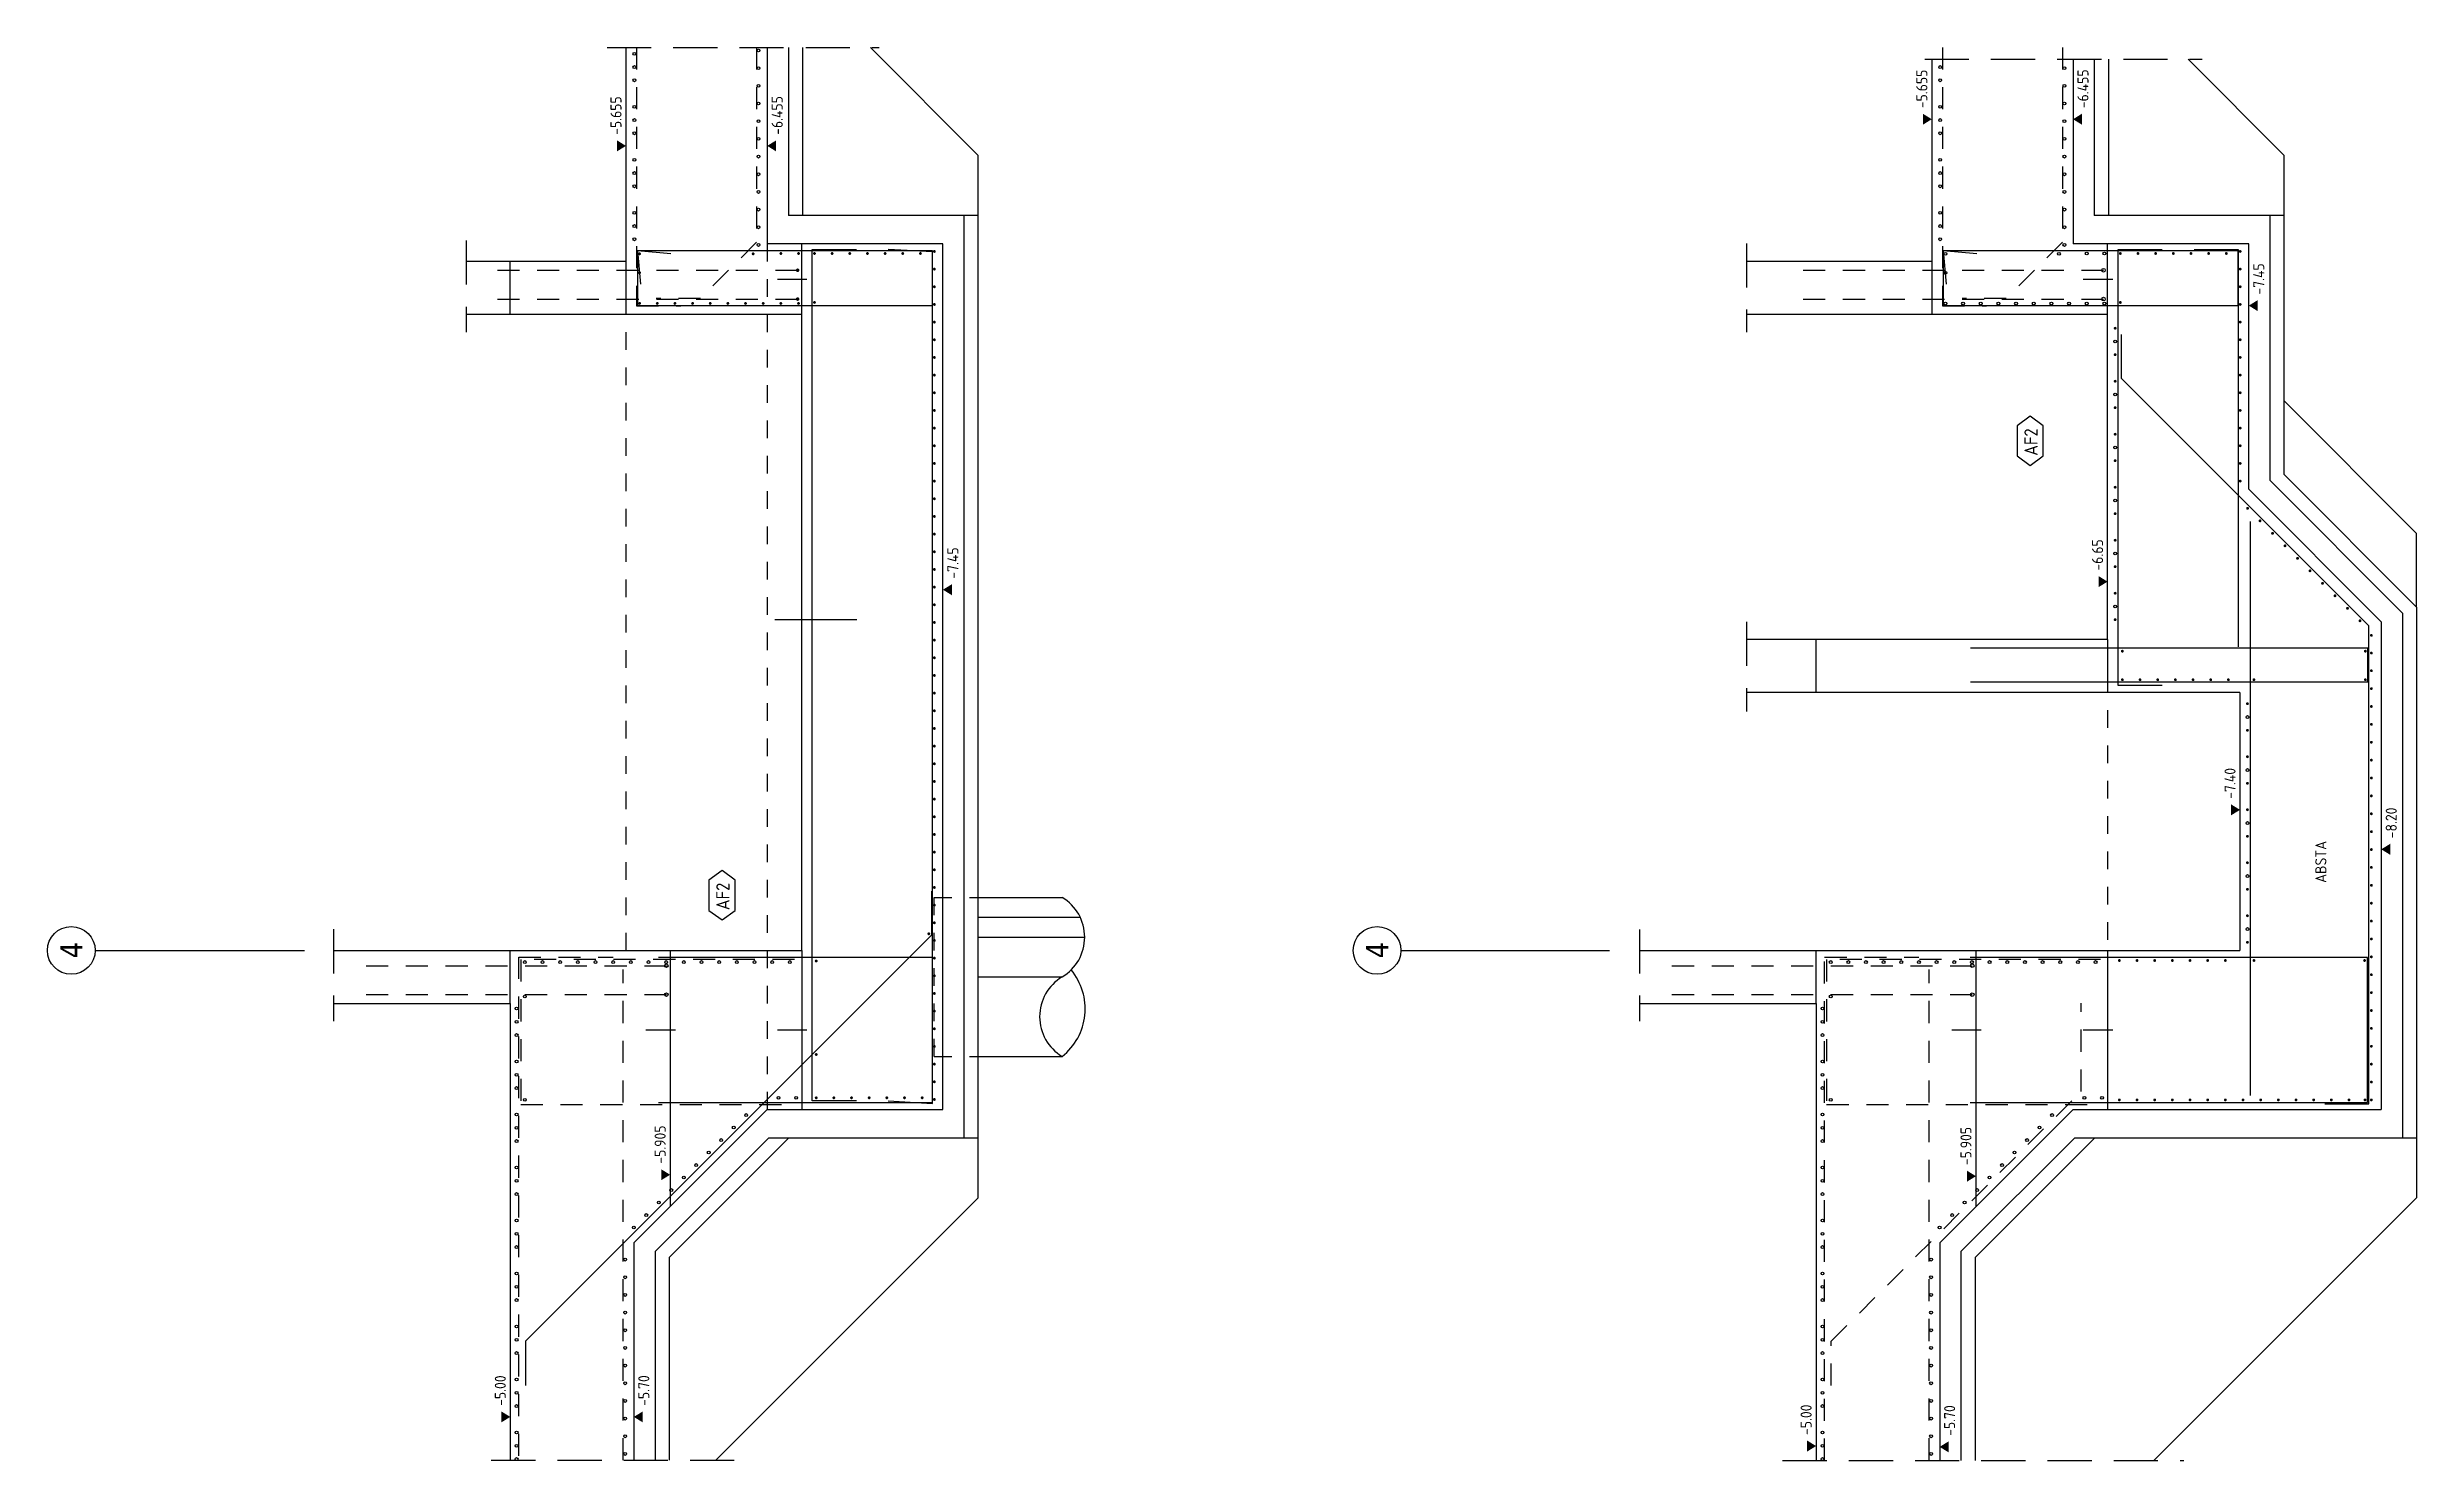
# Model space of a CAD drawing. Extents: x -13.2 to 53.1, y -36.8 to 21.9.
# Drawn here: x -5.51 to 7.9, y -36.09 to -28.09 of the extents above; entities that cross this region are included whole.
import ezdxf

# ---------------------------------------------------------------- set-up
doc = ezdxf.new("R2010")
doc.units = 0
doc.header["$LTSCALE"] = 0.25
for name, pattern in [('AUSGEZOGEN', [1000.01, 1000, 0.01]), ('GESTRICHELT', [0.75, 0.5, -0.25]), ('GESTRICHELTX2', [1.5, 1, -0.5]), ('HIDDEN', [0.375, 0.25, -0.125]), ('VERDECKTX2', [0.75, 0.5, -0.25])]:
    doc.linetypes.add(name, pattern=pattern)
for name, color, linetype in [('ACHSEN', 7, 'Continuous'), ('AFB', 7, 'Continuous'), ('AFU', 7, 'Continuous'), ('BETON', 7, 'Continuous'), ('HILFE', 7, 'Continuous'), ('koten', 7, 'Continuous'), ('OBJEKT', 7, 'Continuous'), ('RND', 7, 'Continuous'), ('RND-1', 7, 'Continuous'), ('SFP_Achsen', 7, 'Continuous'), ('Verbau', 7, 'Continuous'), ('VERDECKT', 7, 'Continuous')]:
    doc.layers.add(name, color=color, linetype=linetype)
doc.layers.add('NOPLOT', color=7, linetype='Continuous', plot=False)
doc.styles.add('helv', font='tahoma.ttf')
doc.styles.add('txt', font='isocp.shx')
doc.linetypes.add('AFU_50K', pattern='A,0.15,["/",Standard,S=0.2,R=0,X=-0.01,Y=-0.1],0.07,["/",Standard,S=0.2,R=0,X=-0.01,Y=-0.1],0.15', length=0.37)
doc.linetypes.add('AFU_50L', pattern='A,0.75,["/",Standard,S=0.2,R=0,X=-0.01,Y=-0.1],0.07,["/",Standard,S=0.2,R=0,X=-0.01,Y=-0.1],0.75', length=1.57)
doc.linetypes.add('AFU_50M', pattern='A,0.45,["/",Standard,S=0.2,R=0,X=-0.01,Y=-0.1],0.07,["/",Standard,S=0.2,R=0,X=-0.01,Y=-0.1],0.45', length=0.97)

msp = doc.modelspace()

# ---------------------------------------------------------------- texts
at = {"layer": 'AFB', "color": 7, "linetype": 'AUSGEZOGEN', "style": 'txt'}
for p in [(5.7547, -30.4014), (-1.6512, -32.9732)]:
    msp.add_text('AF2', height=0.075, rotation=90, dxfattribs=at).set_placement(p)
at = {"layer": 'NOPLOT', "color": 191, "linetype": 'Continuous', "style": 'txt'}
msp.add_text('ABSTA', height=0.0625, rotation=90, dxfattribs=at).set_placement((7.3894, -32.8188))
at = {"layer": 'SFP_Achsen', "color": 6, "linetype": 'AUSGEZOGEN', "style": 'helv'}
for p in [(-5.3148, -33.2465), (2.0781, -33.2465)]:
    msp.add_text('4', height=0.125, rotation=90, dxfattribs=at).set_placement(p)

# ---------------------------------------------------------------- blocks, each defined once
blk = doc.blocks.new('okrd_o')
at = {"layer": 'koten', "color": 7, "linetype": 'Continuous'}
blk.add_solid([(-0.125, 0.202), (0.125, 0.202), (0, 0)], dxfattribs=at)
at = {"layer": 'koten', "style": 'txt'}
blk.add_attdef('OKRD', (0.25, 0.1), '', height=0.25, dxfattribs=at)
blk = doc.blocks.new('okrd_u')
at = {"layer": 'koten', "color": 7, "linetype": 'Continuous'}
blk.add_solid([(-0.125, -0.202), (0.125, -0.202), (0, 0)], dxfattribs=at)
at = {"layer": 'koten', "style": 'txt'}
blk.add_attdef('OKRD', (0.25, -0.35), '', height=0.25, dxfattribs=at)

# ---------------------------------------------------------------- linework, layer by layer
at = {"layer": 'ACHSEN', "color": 140, "linetype": 'AUSGEZOGEN'}
for p, q in [((-5.2427, -33.2012), (-4.0583, -33.2012)), ((2.1502, -33.2012), (3.3305, -33.2012))]:
    msp.add_line(p, q, dxfattribs=at)
at = {"layer": 'AFB', "color": 1, "linetype": 'AUSGEZOGEN'}
for p, q in [((-1.3797, -29.4012), (-1.2127, -29.4012)), ((6.0132, -29.4012), (6.1802, -29.4012)), ((-2.1247, -33.6512), (-1.9577, -33.6512)), ((-1.3797, -33.6512), (-1.2127, -33.6512)), ((5.2682, -33.6512), (5.4352, -33.6512)), ((6.0132, -33.6512), (6.1802, -33.6512))]:
    msp.add_line(p, q, dxfattribs=at)
for points in [[(5.6384, -30.4025), (5.7123, -30.4567), (5.7863, -30.4025), (5.7863, -30.2317), (5.7123, -30.1775), (5.6384, -30.2317)], [(-1.7675, -32.9743), (-1.6936, -33.0285), (-1.6197, -32.9743), (-1.6197, -32.8035), (-1.6936, -32.7493), (-1.7675, -32.8035)]]:
    msp.add_lwpolyline(points, close=True, dxfattribs=at)
at = {"layer": 'AFU', "color": 8, "linetype": 'AFU_50K'}
for p, q in [((-1.2427, -29.6012), (-1.2427, -29.2012)), ((-2.2377, -29.3012), (-2.2377, -29.6012)), ((5.1552, -29.3012), (5.1552, -29.6012)), ((6.1502, -31.4412), (6.1502, -31.7412)), ((-2.8927, -33.5012), (-2.8927, -33.2012)), ((4.5002, -33.5012), (4.5002, -33.2012))]:
    msp.add_line(p, q, dxfattribs=at)
at = {"layer": 'AFU', "color": 8, "linetype": 'AFU_50L'}
for p, q in [((6.1502, -29.6012), (6.1502, -29.2012)), ((-1.2427, -33.2012), (-1.2427, -34.1012)), ((6.1502, -33.2012), (6.1502, -34.1012))]:
    msp.add_line(p, q, dxfattribs=at)
at = {"layer": 'AFU', "color": 8, "linetype": 'AFU_50M'}
for p, q in [((-1.9877, -33.2012), (-1.9877, -34.6512)), ((5.4052, -33.2012), (5.4052, -34.6512))]:
    msp.add_line(p, q, dxfattribs=at)
at = {"layer": 'BETON', "color": 6, "linetype": 'AUSGEZOGEN'}
for p, q in [((-2.2377, -28.0899), (-2.2377, -29.3012)), ((-1.4377, -28.0899), (-1.4377, -29.2012)), ((5.1552, -28.1573), (5.1552, -29.3012)), ((5.9552, -28.1573), (5.9552, -29.2012)), ((-0.4427, -29.2012), (-1.4377, -29.2012)), ((-0.4427, -34.1012), (-0.4427, -29.2012)), ((6.9502, -29.2012), (5.9552, -29.2012)), ((6.9502, -30.5912), (6.9502, -29.2012)), ((-2.2377, -29.3012), (-3.1431, -29.3012)), ((5.1552, -29.3012), (4.1064, -29.3012)), ((-1.2427, -29.6012), (-3.1431, -29.6012)), ((-1.2427, -33.2012), (-1.2427, -29.6012)), ((6.1502, -29.6012), (4.1064, -29.6012)), ((6.1502, -31.4412), (6.1502, -29.6012)), ((7.7002, -31.3412), (6.9502, -30.5912)), ((7.7002, -31.3412), (7.7002, -34.1012)), ((4.5002, -31.7412), (4.5002, -31.4412)), ((6.1502, -31.4412), (4.5002, -31.4412)), ((6.9002, -31.7412), (4.5002, -31.7412)), ((6.9002, -31.7412), (6.9002, -33.2012)), ((-3.8927, -33.2012), (-1.2427, -33.2012)), ((3.5002, -33.2012), (6.9002, -33.2012)), ((-3.8927, -33.5012), (-2.8927, -33.5012)), ((-2.8927, -33.5012), (-2.8927, -36.0873)), ((3.5002, -33.5012), (4.5002, -33.5012)), ((4.5002, -33.5012), (4.5002, -36.0889)), ((-1.4377, -34.1012), (-2.1927, -34.8562)), ((-1.4377, -34.1012), (-0.4427, -34.1012)), ((5.9552, -34.1012), (5.2002, -34.8562)), ((5.9552, -34.1012), (7.7002, -34.1012)), ((-2.1927, -34.8562), (-2.1927, -36.0873)), ((5.2002, -34.8562), (5.2002, -36.0889))]:
    msp.add_line(p, q, dxfattribs=at)
at = {"layer": 'HILFE', "color": 102, "linetype": 'GESTRICHELTX2'}
for p, q in [((-2.3448, -28.0899), (-0.8031, -28.0899)), ((5.1153, -28.1573), (6.6859, -28.1573)), ((-3.1431, -29.1828), (-3.1431, -29.7012)), ((4.1064, -29.1992), (4.1064, -29.7012)), ((4.1064, -31.3412), (4.1064, -31.8495)), ((-3.8927, -33.0817), (-3.8927, -33.6012)), ((3.5002, -33.0819), (3.5002, -33.6012)), ((-2.9998, -36.0873), (-1.5303, -36.0873)), ((4.3108, -36.0889), (6.5827, -36.0889))]:
    msp.add_line(p, q, dxfattribs=at)
at = {"layer": 'HILFE', "color": 102, "linetype": 'AUSGEZOGEN'}
for p, q in [((-1.3177, -28.0899), (-1.3177, -29.0412)), ((-1.2377, -28.0899), (-1.2377, -29.0412)), ((-0.2427, -28.7012), (-0.854, -28.0899)), ((6.0752, -28.1573), (6.0752, -29.0412)), ((6.1552, -28.1573), (6.1552, -29.0412)), ((7.1502, -28.7012), (6.6063, -28.1573)), ((-0.2427, -29.0412), (-0.2427, -28.7012)), ((7.1502, -29.0412), (7.1502, -28.7012)), ((-0.3227, -29.0412), (-1.3177, -29.0412)), ((-0.2427, -29.0412), (-0.3227, -29.0412)), ((-0.3227, -34.2612), (-0.3227, -29.0412)), ((-0.2427, -34.6012), (-0.2427, -29.0412)), ((7.0702, -29.0412), (6.0752, -29.0412)), ((7.1502, -29.0412), (7.0702, -29.0412)), ((7.0702, -30.5415), (7.0702, -29.0412)), ((7.1502, -30.5083), (7.1502, -29.0412)), ((7.9002, -30.8412), (7.1502, -30.0912)), ((7.8202, -31.2915), (7.0702, -30.5415)), ((7.9002, -31.2583), (7.1502, -30.5083)), ((7.9002, -31.2583), (7.9002, -30.8412)), ((7.8202, -31.2915), (7.8202, -34.2612)), ((7.9002, -31.2583), (7.9002, -34.2612)), ((-1.428, -34.2612), (-2.0727, -34.9059)), ((-1.3148, -34.2612), (-1.9927, -34.939)), ((-1.428, -34.2612), (-0.2427, -34.2612)), ((5.9649, -34.2612), (5.3202, -34.9059)), ((6.0781, -34.2612), (5.4002, -34.939)), ((5.9649, -34.2612), (7.8202, -34.2612)), ((7.8202, -34.2612), (7.9002, -34.2612)), ((7.9002, -34.2612), (7.9002, -34.6012)), ((-0.2427, -34.6012), (-1.7287, -36.0873)), ((6.4125, -36.0889), (7.9002, -34.6012)), ((-2.0727, -34.9059), (-2.0727, -36.0873)), ((-1.9927, -34.939), (-1.9927, -36.0873)), ((5.3202, -34.9059), (5.3202, -36.0889)), ((5.4002, -34.939), (5.4002, -36.0889))]:
    msp.add_line(p, q, dxfattribs=at)
at = {"layer": 'NOPLOT', "color": 191, "linetype": 'AUSGEZOGEN'}
for p, q in [((-2.8927, -29.6012), (-2.8927, -29.3012)), ((-0.9297, -31.3294), (-1.3956, -31.3294))]:
    msp.add_line(p, q, dxfattribs=at)
at = {"layer": 'OBJEKT', "color": 7, "linetype": 'AUSGEZOGEN'}
for p, q in [((4.5002, -31.4412), (4.1064, -31.4412)), ((4.5002, -31.7412), (4.1064, -31.7412))]:
    msp.add_line(p, q, dxfattribs=at)
at = {"layer": 'RND', "color": 7, "linetype": 'VERDECKTX2'}
for points in [[(-2.1777, -28.0899), (-2.1777, -29.5536), (-1.9277, -29.5536)], [(-1.4977, -28.0899), (-1.4977, -29.1925), (-1.8159, -29.5107), (-2.0659, -29.5107)], [(5.2152, -28.0899), (5.2152, -29.5536), (5.4652, -29.5536)], [(5.8952, -28.0899), (5.8952, -29.1925), (5.577, -29.5107), (5.327, -29.5107)], [(-2.9655, -29.3512), (-1.2655, -29.3512)], [(-2.9655, -29.5145), (-1.2655, -29.5145)], [(-3.7085, -33.2879), (-2.0085, -33.2879)], [(-3.7085, -33.4512), (-2.0085, -33.4512)]]:
    msp.add_lwpolyline(points, dxfattribs=at)
at = {"layer": 'RND', "color": 1, "linetype": 'AUSGEZOGEN'}
for points in [[(-0.9327, -34.053), (-1.1827, -34.053), (-1.1827, -29.233), (-0.9327, -29.233)], [(-0.7527, -34.053), (-0.5027, -34.0675), (-0.5027, -29.2475), (-0.7527, -29.233)], [(6.4602, -31.7012), (6.2102, -31.7012), (6.2102, -29.233), (6.4602, -29.233)], [(6.6402, -29.233), (6.8902, -29.233), (6.8902, -31.483)], [(7.3802, -34.0693), (7.6302, -34.0693), (7.6302, -31.3641), (6.2301, -29.9641), (6.2301, -29.7141)], [(6.9602, -34.0228), (6.9602, -30.7728)], [(5.3742, -31.6812), (7.6242, -31.6812), (7.6242, -31.4912), (5.3742, -31.4912)], [(-0.5085, -32.8654), (-0.5085, -33.1154), (-2.8066, -35.4135), (-2.8066, -35.6635)], [(-2.0527, -34.0612), (-0.5027, -34.0612), (-0.5027, -33.2412), (-2.0527, -33.2412)], [(5.3719, -34.0612), (7.6219, -34.0612), (7.6219, -33.2412), (5.3719, -33.2412)]]:
    msp.add_lwpolyline(points, dxfattribs=at)
at = {"layer": 'RND', "color": 7, "linetype": 'AUSGEZOGEN'}
for points, const_width in [([(-0.4914, -29.2488, 1), (-0.4914, -29.2408, 1)], 0.008), ([(6.9015, -29.2488, 1), (6.9015, -29.2408, 1)], 0.008), ([(-2.1605, -29.2623, 1), (-2.1605, -29.2543, 1)], 0.008), ([(-2.1605, -29.3692, 1), (-2.1605, -29.3612, 1)], 0.008), ([(-1.5175, -29.2623, 1), (-1.5175, -29.2543, 1)], 0.008), ([(-1.3605, -29.2603, 1), (-1.3605, -29.2523, 1)], 0.008), ([(-1.2655, -29.3562, 1), (-1.2655, -29.3462, 1)], 0.01), ([(-1.2605, -29.2603, 1), (-1.2605, -29.2523, 1)], 0.008), ([(-1.1703, -29.2603, 1), (-1.1703, -29.2523, 1)], 0.008), ([(-1.0703, -29.2603, 1), (-1.0703, -29.2523, 1)], 0.008), ([(-0.9703, -29.2603, 1), (-0.9703, -29.2523, 1)], 0.008), ([(-0.8703, -29.2603, 1), (-0.8703, -29.2523, 1)], 0.008), ([(-0.7703, -29.2603, 1), (-0.7703, -29.2523, 1)], 0.008), ([(-0.6703, -29.2603, 1), (-0.6703, -29.2523, 1)], 0.008), ([(-0.5703, -29.2603, 1), (-0.5703, -29.2523, 1)], 0.008), ([(-0.4914, -29.3488, 1), (-0.4914, -29.3408, 1)], 0.008), ([(6.2226, -29.2603, 1), (6.2226, -29.2523, 1)], 0.008), ([(6.3226, -29.2603, 1), (6.3226, -29.2523, 1)], 0.008), ([(6.4226, -29.2603, 1), (6.4226, -29.2523, 1)], 0.008), ([(6.5226, -29.2603, 1), (6.5226, -29.2523, 1)], 0.008), ([(6.6226, -29.2603, 1), (6.6226, -29.2523, 1)], 0.008), ([(6.7226, -29.2603, 1), (6.7226, -29.2523, 1)], 0.008), ([(6.8226, -29.2603, 1), (6.8226, -29.2523, 1)], 0.008), ([(6.9015, -29.3488, 1), (6.9015, -29.3408, 1)], 0.008), ([(-1.2655, -29.5095, -1), (-1.2655, -29.5195, -1)], 0.01), ([(-0.4914, -29.4488, 1), (-0.4914, -29.4408, 1)], 0.008), ([(6.9015, -29.4488, 1), (6.9015, -29.4408, 1)], 0.008), ([(-2.1605, -29.5431, 1), (-2.1605, -29.5351, 1)], 0.008), ([(-2.0605, -29.5431, 1), (-2.0605, -29.5351, 1)], 0.008), ([(-1.9605, -29.5431, 1), (-1.9605, -29.5351, 1)], 0.008), ([(-1.8605, -29.5431, 1), (-1.8605, -29.5351, 1)], 0.008), ([(-1.7605, -29.5431, 1), (-1.7605, -29.5351, 1)], 0.008), ([(-1.6605, -29.5431, 1), (-1.6605, -29.5351, 1)], 0.008), ([(-1.5605, -29.5431, 1), (-1.5605, -29.5351, 1)], 0.008), ([(-1.4605, -29.5431, 1), (-1.4605, -29.5351, 1)], 0.008), ([(-1.3605, -29.5431, 1), (-1.3605, -29.5351, 1)], 0.008), ([(-1.2605, -29.5431, 1), (-1.2605, -29.5351, 1)], 0.008), ([(-1.1703, -29.5375, 1), (-1.1703, -29.5295, 1)], 0.008), ([(-0.4914, -29.5488, 1), (-0.4914, -29.5408, 1)], 0.008), ([(-0.4914, -29.6488, 1), (-0.4914, -29.6408, 1)], 0.008), ([(6.2226, -29.5375, 1), (6.2226, -29.5295, 1)], 0.008), ([(6.9015, -29.5488, 1), (6.9015, -29.5408, 1)], 0.008), ([(6.9015, -29.6488, 1), (6.9015, -29.6408, 1)], 0.008), ([(-0.4914, -29.7488, 1), (-0.4914, -29.7408, 1)], 0.008), ([(6.1935, -29.6834, 1), (6.1935, -29.6754, 1)], 0.008), ([(6.9015, -29.7488, 1), (6.9015, -29.7408, 1)], 0.008), ([(-0.4914, -29.8488, 1), (-0.4914, -29.8408, 1)], 0.008), ([(6.1935, -29.8334, 1), (6.1935, -29.8254, 1)], 0.008), ([(6.9015, -29.8488, 1), (6.9015, -29.8408, 1)], 0.008), ([(-0.4914, -29.9488, 1), (-0.4914, -29.9408, 1)], 0.008), ([(-0.4914, -30.0488, 1), (-0.4914, -30.0408, 1)], 0.008), ([(6.1935, -29.9834, 1), (6.1935, -29.9754, 1)], 0.008), ([(6.9015, -29.9488, 1), (6.9015, -29.9408, 1)], 0.008), ([(6.9015, -30.0488, 1), (6.9015, -30.0408, 1)], 0.008), ([(-0.4914, -30.1488, 1), (-0.4914, -30.1408, 1)], 0.008), ([(6.1935, -30.1334, 1), (6.1935, -30.1254, 1)], 0.008), ([(6.9015, -30.1488, 1), (6.9015, -30.1408, 1)], 0.008), ([(-0.4914, -30.2488, 1), (-0.4914, -30.2408, 1)], 0.008), ([(6.1935, -30.2834, 1), (6.1935, -30.2754, 1)], 0.008), ([(6.9015, -30.2488, 1), (6.9015, -30.2408, 1)], 0.008), ([(-0.4914, -30.3488, 1), (-0.4914, -30.3408, 1)], 0.008), ([(-0.4914, -30.4488, 1), (-0.4914, -30.4408, 1)], 0.008), ([(6.1935, -30.4334, 1), (6.1935, -30.4254, 1)], 0.008), ([(6.9015, -30.3488, 1), (6.9015, -30.3408, 1)], 0.008), ([(6.9015, -30.4488, 1), (6.9015, -30.4408, 1)], 0.008), ([(-0.4914, -30.5488, 1), (-0.4914, -30.5408, 1)], 0.008), ([(6.1935, -30.5834, 1), (6.1935, -30.5754, 1)], 0.008), ([(6.9015, -30.5488, 1), (6.9015, -30.5408, 1)], 0.008), ([(-0.4914, -30.6488, 1), (-0.4914, -30.6408, 1)], 0.008), ([(6.9432, -30.6949, -1), (6.9432, -30.7029, -1)], 0.008), ([(-0.4914, -30.7488, 1), (-0.4914, -30.7408, 1)], 0.008), ([(-0.4914, -30.8488, 1), (-0.4914, -30.8408, 1)], 0.008), ([(6.1935, -30.7334, 1), (6.1935, -30.7254, 1)], 0.008), ([(7.0139, -30.7656, -1), (7.0139, -30.7736, -1)], 0.008), ([(7.0846, -30.8364, -1), (7.0846, -30.8444, -1)], 0.008), ([(-0.4914, -30.9488, 1), (-0.4914, -30.9408, 1)], 0.008), ([(6.1935, -30.8834, 1), (6.1935, -30.8754, 1)], 0.008), ([(7.1553, -30.9071, -1), (7.1553, -30.9151, -1)], 0.008), ([(7.2261, -30.9778, -1), (7.2261, -30.9858, -1)], 0.008), ([(-0.4914, -31.0488, 1), (-0.4914, -31.0408, 1)], 0.008), ([(6.1935, -31.0334, 1), (6.1935, -31.0254, 1)], 0.008), ([(7.2968, -31.0485, -1), (7.2968, -31.0565, -1)], 0.008), ([(7.3675, -31.1192, -1), (7.3675, -31.1272, -1)], 0.008), ([(-0.4914, -31.1488, 1), (-0.4914, -31.1408, 1)], 0.008), ([(-0.4914, -31.2488, 1), (-0.4914, -31.2408, 1)], 0.008), ([(6.1935, -31.1834, 1), (6.1935, -31.1754, 1)], 0.008), ([(7.4382, -31.1899, -1), (7.4382, -31.1979, -1)], 0.008), ([(-0.4914, -31.3488, 1), (-0.4914, -31.3408, 1)], 0.008), ([(6.1935, -31.3334, 1), (6.1935, -31.3254, 1)], 0.008), ([(7.5089, -31.2606, -1), (7.5089, -31.2686, -1)], 0.008), ([(7.5796, -31.3313, -1), (7.5796, -31.3393, -1)], 0.008), ([(-0.4914, -31.4488, 1), (-0.4914, -31.4408, 1)], 0.008), ([(6.2344, -31.5034, -1), (6.2344, -31.5114, -1)], 0.008), ([(7.61, -31.5034, -1), (7.61, -31.5114, -1)], 0.008), ([(7.6442, -31.414, -1), (7.6442, -31.422, -1)], 0.008), ([(7.6442, -31.514, -1), (7.6442, -31.522, -1)], 0.008), ([(-0.4914, -31.5488, 1), (-0.4914, -31.5408, 1)], 0.008), ([(-0.4914, -31.6488, 1), (-0.4914, -31.6408, 1)], 0.008), ([(7.6442, -31.614, -1), (7.6442, -31.622, -1)], 0.008), ([(-0.4914, -31.7488, 1), (-0.4914, -31.7408, 1)], 0.008), ([(6.2344, -31.6648, -1), (6.2344, -31.6728, -1)], 0.008), ([(6.3344, -31.6648, -1), (6.3344, -31.6728, -1)], 0.008), ([(6.4344, -31.6648, -1), (6.4344, -31.6728, -1)], 0.008), ([(6.5344, -31.6648, -1), (6.5344, -31.6728, -1)], 0.008), ([(6.6344, -31.6648, -1), (6.6344, -31.6728, -1)], 0.008), ([(6.7344, -31.6648, -1), (6.7344, -31.6728, -1)], 0.008), ([(6.8344, -31.6648, -1), (6.8344, -31.6728, -1)], 0.008), ([(6.9793, -31.6648, -1), (6.9793, -31.6728, -1)], 0.008), ([(7.61, -31.6648, -1), (7.61, -31.6728, -1)], 0.008), ([(7.6442, -31.7152, -1), (7.6442, -31.7232, -1)], 0.008), ([(-0.4914, -31.8488, 1), (-0.4914, -31.8408, 1)], 0.008), ([(6.9424, -31.801, -1), (6.9424, -31.809, -1)], 0.008), ([(7.6442, -31.8164, -1), (7.6442, -31.8244, -1)], 0.008), ([(7.6442, -31.9176, -1), (7.6442, -31.9256, -1)], 0.008), ([(-0.4914, -31.9488, 1), (-0.4914, -31.9408, 1)], 0.008), ([(-0.4914, -32.0488, 1), (-0.4914, -32.0408, 1)], 0.008), ([(6.9424, -31.951, -1), (6.9424, -31.959, -1)], 0.008), ([(7.6442, -32.0189, -1), (7.6442, -32.0269, -1)], 0.008), ([(-0.4914, -32.1488, 1), (-0.4914, -32.1408, 1)], 0.008), ([(6.9424, -32.101, -1), (6.9424, -32.109, -1)], 0.008), ([(7.6442, -32.1201, -1), (7.6442, -32.1281, -1)], 0.008), ([(-0.4914, -32.2488, 1), (-0.4914, -32.2408, 1)], 0.008), ([(6.9424, -32.251, -1), (6.9424, -32.259, -1)], 0.008), ([(7.6442, -32.2213, -1), (7.6442, -32.2293, -1)], 0.008), ([(7.6442, -32.3225, -1), (7.6442, -32.3305, -1)], 0.008), ([(-0.4914, -32.3488, 1), (-0.4914, -32.3408, 1)], 0.008), ([(-0.4914, -32.4488, 1), (-0.4914, -32.4408, 1)], 0.008), ([(6.9424, -32.401, -1), (6.9424, -32.409, -1)], 0.008), ([(7.6442, -32.4238, -1), (7.6442, -32.4318, -1)], 0.008), ([(-0.4914, -32.5488, 1), (-0.4914, -32.5408, 1)], 0.008), ([(6.9424, -32.551, -1), (6.9424, -32.559, -1)], 0.008), ([(7.6442, -32.525, -1), (7.6442, -32.533, -1)], 0.008), ([(-0.4914, -32.6488, 1), (-0.4914, -32.6408, 1)], 0.008), ([(6.9424, -32.701, -1), (6.9424, -32.709, -1)], 0.008), ([(7.6442, -32.6262, -1), (7.6442, -32.6342, -1)], 0.008), ([(7.6442, -32.7274, -1), (7.6442, -32.7354, -1)], 0.008), ([(-0.4914, -32.7488, 1), (-0.4914, -32.7408, 1)], 0.008), ([(-0.4914, -32.8488, 1), (-0.4914, -32.8408, 1)], 0.008), ([(6.9424, -32.851, -1), (6.9424, -32.859, -1)], 0.008), ([(7.6442, -32.8287, -1), (7.6442, -32.8367, -1)], 0.008), ([(-0.4914, -32.9488, 1), (-0.4914, -32.9408, 1)], 0.008), ([(7.6442, -32.9299, -1), (7.6442, -32.9379, -1)], 0.008), ([(-0.5229, -33.1112, 1), (-0.5229, -33.1032, 1)], 0.008), ([(-0.4914, -33.0488, 1), (-0.4914, -33.0408, 1)], 0.008), ([(6.9424, -33.001, -1), (6.9424, -33.009, -1)], 0.008), ([(7.6442, -33.0311, -1), (7.6442, -33.0391, -1)], 0.008), ([(7.6442, -33.1324, -1), (7.6442, -33.1404, -1)], 0.008), ([(-1.1605, -33.2653, 1), (-1.1605, -33.2573, 1)], 0.008), ([(-0.4914, -33.1488, 1), (-0.4914, -33.1408, 1)], 0.008), ([(-0.4914, -33.2488, 1), (-0.4914, -33.2408, 1)], 0.008), ([(6.2175, -33.2542, -1), (6.2175, -33.2622, -1)], 0.008), ([(6.3175, -33.2542, -1), (6.3175, -33.2622, -1)], 0.008), ([(6.4175, -33.2542, -1), (6.4175, -33.2622, -1)], 0.008), ([(6.5175, -33.2542, -1), (6.5175, -33.2622, -1)], 0.008), ([(6.6175, -33.2542, -1), (6.6175, -33.2622, -1)], 0.008), ([(6.7175, -33.2542, -1), (6.7175, -33.2622, -1)], 0.008), ([(6.8175, -33.2542, -1), (6.8175, -33.2622, -1)], 0.008), ([(6.9424, -33.151, -1), (6.9424, -33.159, -1)], 0.008), ([(6.9793, -33.2542, -1), (6.9793, -33.2622, -1)], 0.008), ([(7.6055, -33.2542, -1), (7.6055, -33.2622, -1)], 0.008), ([(7.6442, -33.2336, -1), (7.6442, -33.2416, -1)], 0.008), ([(-0.4914, -33.3488, 1), (-0.4914, -33.3408, 1)], 0.008), ([(7.6442, -33.3348, -1), (7.6442, -33.3428, -1)], 0.008), ([(-0.4914, -33.4488, 1), (-0.4914, -33.4408, 1)], 0.008), ([(7.6442, -33.436, -1), (7.6442, -33.444, -1)], 0.008), ([(7.6442, -33.5373, -1), (7.6442, -33.5453, -1)], 0.008), ([(-0.4914, -33.5488, 1), (-0.4914, -33.5408, 1)], 0.008), ([(-0.4914, -33.6488, 1), (-0.4914, -33.6408, 1)], 0.008), ([(7.6442, -33.6385, -1), (7.6442, -33.6465, -1)], 0.008), ([(-1.1605, -33.7944, 1), (-1.1605, -33.7864, 1)], 0.008), ([(-0.4914, -33.7488, 1), (-0.4914, -33.7408, 1)], 0.008), ([(7.6442, -33.7397, -1), (7.6442, -33.7477, -1)], 0.008), ([(-0.4914, -33.8488, 1), (-0.4914, -33.8408, 1)], 0.008), ([(7.6442, -33.8409, -1), (7.6442, -33.8489, -1)], 0.008), ([(-1.1605, -34.0394, 1), (-1.1605, -34.0314, 1)], 0.008), ([(-1.0605, -34.0394, 1), (-1.0605, -34.0314, 1)], 0.008), ([(-0.9605, -34.0394, 1), (-0.9605, -34.0314, 1)], 0.008), ([(-0.8605, -34.0394, 1), (-0.8605, -34.0314, 1)], 0.008), ([(-0.7605, -34.0394, 1), (-0.7605, -34.0314, 1)], 0.008), ([(-0.6605, -34.0394, 1), (-0.6605, -34.0314, 1)], 0.008), ([(-0.5605, -34.0394, 1), (-0.5605, -34.0314, 1)], 0.008), ([(-0.4914, -33.9488, 1), (-0.4914, -33.9408, 1)], 0.008), ([(-0.4914, -34.0488, 1), (-0.4914, -34.0408, 1)], 0.008), ([(6.2175, -34.0434, -1), (6.2175, -34.0514, -1)], 0.008), ([(6.3175, -34.0434, -1), (6.3175, -34.0514, -1)], 0.008), ([(6.4175, -34.0434, -1), (6.4175, -34.0514, -1)], 0.008), ([(6.5175, -34.0434, -1), (6.5175, -34.0514, -1)], 0.008), ([(6.6175, -34.0434, -1), (6.6175, -34.0514, -1)], 0.008), ([(6.7175, -34.0434, -1), (6.7175, -34.0514, -1)], 0.008), ([(6.8175, -34.0434, -1), (6.8175, -34.0514, -1)], 0.008), ([(6.9175, -34.0434, -1), (6.9175, -34.0514, -1)], 0.008), ([(7.0175, -34.0434, -1), (7.0175, -34.0514, -1)], 0.008), ([(7.1175, -34.0434, -1), (7.1175, -34.0514, -1)], 0.008), ([(7.2175, -34.0434, -1), (7.2175, -34.0514, -1)], 0.008), ([(7.3175, -34.0434, -1), (7.3175, -34.0514, -1)], 0.008), ([(7.4175, -34.0434, -1), (7.4175, -34.0514, -1)], 0.008), ([(7.5175, -34.0434, -1), (7.5175, -34.0514, -1)], 0.008), ([(7.608, -34.0434, -1), (7.608, -34.0514, -1)], 0.008), ([(7.6442, -33.9422, -1), (7.6442, -33.9502, -1)], 0.008), ([(7.6442, -34.0434, -1), (7.6442, -34.0514, -1)], 0.008)]:
    msp.add_lwpolyline(points, format="xyb", close=True, dxfattribs=dict(at, const_width=const_width))
at = {"layer": 'RND', "color": 7, "linetype": 'GESTRICHELT'}
for points in [[(4.4273, -29.3512), (6.1273, -29.3512)], [(4.4273, -29.5145), (6.1273, -29.5145)], [(-2.844, -36.0628), (-2.844, -33.2399), (-2.3101, -33.2399)], [(-1.2827, -33.2527), (-2.8327, -33.2527), (-2.8327, -34.0727), (-1.2827, -34.0727)], [(4.5489, -36.0889), (4.5489, -33.2399), (5.0828, -33.2399)], [(6.1102, -33.2527), (4.5602, -33.2527), (4.5602, -34.0727), (6.1102, -34.0727)], [(-2.2527, -36.0873), (-2.2527, -33.3094)], [(3.6844, -33.2879), (5.3844, -33.2879)], [(5.1402, -36.0873), (5.1402, -33.3094)], [(3.6844, -33.4512), (5.3844, -33.4512)], [(4.5863, -35.6635), (4.5863, -35.4135), (6.0005, -33.9993), (6.0005, -33.4993)]]:
    msp.add_lwpolyline(points, dxfattribs=at)
at = {"layer": 'RND', "color": 7, "linetype": 'AUSGEZOGEN'}
for centre, radius in [((-2.1901, -28.126), 0.008), ((-1.4867, -28.1079), 0.008), ((-2.1901, -28.276), 0.008), ((-1.4867, -28.2079), 0.008), ((-1.4867, -28.3079), 0.008), ((5.2028, -28.276), 0.008), ((5.9061, -28.2079), 0.008), ((5.9061, -28.3079), 0.008), ((-2.1901, -28.426), 0.008), ((-1.4867, -28.4079), 0.008), ((5.2028, -28.426), 0.008), ((5.9061, -28.4079), 0.008), ((-2.1901, -28.576), 0.008), ((-1.4867, -28.5079), 0.008), ((5.2028, -28.576), 0.008), ((5.9061, -28.5079), 0.008), ((-1.4867, -28.6079), 0.008), ((-1.4867, -28.7079), 0.008), ((5.9061, -28.6079), 0.008), ((5.9061, -28.7079), 0.008), ((-2.1901, -28.726), 0.008), ((-1.4867, -28.8079), 0.008), ((5.2028, -28.726), 0.008), ((5.9061, -28.8079), 0.008), ((-2.1901, -28.876), 0.008), ((-1.4867, -28.9079), 0.008), ((5.2028, -28.876), 0.008), ((5.9061, -28.9079), 0.008), ((-2.1901, -29.026), 0.008), ((-1.4867, -29.0079), 0.008), ((-1.4867, -29.1079), 0.008), ((5.2028, -29.026), 0.008), ((5.9061, -29.0079), 0.008), ((5.9061, -29.1079), 0.008), ((-2.1901, -29.176), 0.008), ((-1.4867, -29.2079), 0.008), ((5.2028, -29.176), 0.008), ((5.9061, -29.2079), 0.008), ((5.2323, -29.2583), 0.008), ((5.2323, -29.3652), 0.008), ((5.8753, -29.2583), 0.008), ((6.0323, -29.2563), 0.008), ((6.1273, -29.3512), 0.01), ((6.1323, -29.2563), 0.008), ((6.1273, -29.5145), 0.01), ((5.2323, -29.5391), 0.008), ((5.3323, -29.5391), 0.008), ((5.4323, -29.5391), 0.008), ((5.5323, -29.5391), 0.008), ((5.6323, -29.5391), 0.008), ((5.7323, -29.5391), 0.008), ((5.8323, -29.5391), 0.008), ((5.9323, -29.5391), 0.008), ((6.0323, -29.5391), 0.008), ((6.1323, -29.5391), 0.008), ((6.1935, -29.7544), 0.008), ((6.1935, -30.0544), 0.008), ((6.1935, -30.3544), 0.008), ((6.1935, -30.6544), 0.008), ((6.1935, -30.9544), 0.008), ((6.1935, -31.2544), 0.008), ((6.9424, -31.88), 0.008), ((6.9424, -32.18), 0.008), ((6.9424, -32.48), 0.008), ((6.9424, -32.78), 0.008), ((6.9424, -33.08), 0.008), ((-2.8099, -33.2669), 0.008), ((-2.7099, -33.2669), 0.008), ((-2.6099, -33.2669), 0.008), ((-2.5099, -33.2669), 0.008), ((-2.4099, -33.2669), 0.008), ((-2.3099, -33.2669), 0.008), ((-2.2099, -33.2669), 0.008), ((-2.1099, -33.2669), 0.008), ((-2.0099, -33.2669), 0.008), ((-1.9099, -33.2669), 0.008), ((-1.8099, -33.2669), 0.008), ((-1.7099, -33.2669), 0.008), ((-1.6099, -33.2669), 0.008), ((-1.5099, -33.2669), 0.008), ((-1.4099, -33.2669), 0.008), ((-1.3099, -33.2669), 0.008), ((4.5829, -33.2669), 0.008), ((4.6829, -33.2669), 0.008), ((4.7829, -33.2669), 0.008), ((4.8829, -33.2669), 0.008), ((4.9829, -33.2669), 0.008), ((5.0829, -33.2669), 0.008), ((5.1829, -33.2669), 0.008), ((5.2829, -33.2669), 0.008), ((5.3829, -33.2669), 0.008), ((5.4829, -33.2669), 0.008), ((5.5829, -33.2669), 0.008), ((5.6829, -33.2669), 0.008), ((5.7829, -33.2669), 0.008), ((5.8829, -33.2669), 0.008), ((5.9829, -33.2669), 0.008), ((6.0829, -33.2669), 0.008), ((-2.0085, -33.2879), 0.01), ((5.3844, -33.2879), 0.01), ((-2.8564, -33.53), 0.008), ((-2.8099, -33.4614), 0.008), ((-2.0085, -33.4512), 0.01), ((4.5365, -33.53), 0.008), ((4.5829, -33.4614), 0.008), ((5.3844, -33.4512), 0.01), ((-2.8564, -33.68), 0.008), ((4.5365, -33.68), 0.008), ((-2.8564, -33.83), 0.008), ((4.5365, -33.83), 0.008), ((-2.8564, -33.98), 0.008), ((-2.8099, -34.0473), 0.008), ((-1.3736, -34.0354), 0.008), ((-1.2736, -34.0354), 0.008), ((4.5365, -33.98), 0.008), ((4.5829, -34.0473), 0.008), ((6.0193, -34.0354), 0.008), ((6.1193, -34.0354), 0.008), ((-2.8564, -34.13), 0.008), ((-1.6275, -34.2038), 0.008), ((-1.5568, -34.1331), 0.008), ((4.5365, -34.13), 0.008), ((5.7654, -34.2038), 0.008), ((5.8361, -34.1331), 0.008), ((-2.8564, -34.28), 0.008), ((-1.7689, -34.3452), 0.008), ((-1.6982, -34.2745), 0.008), ((4.5365, -34.28), 0.008), ((5.624, -34.3452), 0.008), ((5.6947, -34.2745), 0.008), ((-2.8564, -34.43), 0.008), ((-1.8396, -34.4159), 0.008), ((4.5365, -34.43), 0.008), ((5.5533, -34.4159), 0.008), ((-2.8564, -34.58), 0.008), ((-1.981, -34.5573), 0.008), ((-1.9103, -34.4866), 0.008), ((4.5365, -34.58), 0.008), ((5.4119, -34.5573), 0.008), ((5.4826, -34.4866), 0.008), ((-2.8564, -34.73), 0.008), ((-2.1224, -34.6988), 0.008), ((-2.0517, -34.628), 0.008), ((4.5365, -34.73), 0.008), ((5.2704, -34.6988), 0.008), ((5.3411, -34.628), 0.008), ((-2.8564, -34.88), 0.008), ((-2.1932, -34.7695), 0.008), ((4.5365, -34.88), 0.008), ((5.1997, -34.7695), 0.008), ((-2.2417, -34.9514), 0.008), ((5.1511, -34.9514), 0.008), ((-2.8564, -35.03), 0.008), ((-2.2417, -35.0514), 0.008), ((4.5365, -35.03), 0.008), ((5.1511, -35.0514), 0.008), ((-2.8564, -35.18), 0.008), ((-2.2417, -35.1514), 0.008), ((-2.2417, -35.2514), 0.008), ((4.5365, -35.18), 0.008), ((5.1511, -35.1514), 0.008), ((5.1511, -35.2514), 0.008), ((-2.8564, -35.33), 0.008), ((-2.2417, -35.3514), 0.008), ((4.5365, -35.33), 0.008), ((5.1511, -35.3514), 0.008), ((-2.8564, -35.48), 0.008), ((-2.2417, -35.4514), 0.008), ((-2.2417, -35.5514), 0.008), ((4.5365, -35.48), 0.008), ((5.1511, -35.4514), 0.008), ((5.1511, -35.5514), 0.008), ((-2.8564, -35.63), 0.008), ((-2.2417, -35.6514), 0.008), ((4.5365, -35.63), 0.008), ((5.1511, -35.6514), 0.008), ((-2.8564, -35.78), 0.008), ((-2.2417, -35.7514), 0.008), ((4.5365, -35.78), 0.008), ((5.1511, -35.7514), 0.008), ((-2.8564, -35.93), 0.008), ((-2.2417, -35.8514), 0.008), ((-2.2417, -35.9514), 0.008), ((4.5365, -35.93), 0.008), ((5.1511, -35.8514), 0.008), ((5.1511, -35.9514), 0.008), ((-2.8564, -36.08), 0.008), ((-2.2417, -36.0514), 0.008), ((4.5365, -36.08), 0.008), ((5.1511, -36.0514), 0.008)]:
    msp.add_circle(centre, radius, dxfattribs=at)
at = {"layer": 'RND', "color": 102, "linetype": 'AUSGEZOGEN'}
for centre in [(-2.1901, -28.201), (5.2028, -28.201), (-2.1901, -28.501), (5.2028, -28.501), (-2.1901, -28.801), (5.2028, -28.801), (-2.1901, -29.101), (5.2028, -29.101), (-2.8564, -33.605), (4.5365, -33.605), (-2.8564, -33.905), (4.5365, -33.905), (-2.8564, -34.205), (4.5365, -34.205), (-2.8564, -34.505), (4.5365, -34.505), (-2.8564, -34.805), (4.5365, -34.805), (-2.8564, -35.105), (4.5365, -35.105), (-2.8564, -35.405), (4.5365, -35.405), (-2.8564, -35.705), (4.5365, -35.705), (-2.8564, -36.005), (4.5365, -36.005)]:
    msp.add_circle(centre, 0.008, dxfattribs=at)
at = {"layer": 'RND-1', "color": 1, "linetype": 'AUSGEZOGEN'}
for points in [[(-1.9834, -29.2577), (-2.1727, -29.2412), (-2.1727, -29.5512), (-0.5027, -29.5512), (-0.5027, -29.2412), (-2.1727, -29.2412), (-2.1561, -29.4305)], [(5.4095, -29.2577), (5.2202, -29.2412), (5.2202, -29.5512), (6.8902, -29.5512), (6.8902, -29.2412), (5.2202, -29.2412), (5.2368, -29.4305)]]:
    msp.add_lwpolyline(points, dxfattribs=at)
at = {"layer": 'SFP_Achsen', "color": 7, "linetype": 'AUSGEZOGEN'}
for centre in [(-5.3779, -33.2012), (2.015, -33.2012)]:
    msp.add_circle(centre, 0.1352, dxfattribs=at)
at = {"layer": 'Verbau', "color": 171, "linetype": 'HIDDEN'}
for p, q in [((-0.4927, -33.8012), (-0.4927, -32.9012)), ((-0.4927, -32.9012), (-0.2427, -32.9012)), ((-0.4927, -33.8012), (-0.2427, -33.8012))]:
    msp.add_line(p, q, dxfattribs=at)
at = {"layer": 'Verbau', "color": 171}
for p, q in [((-0.2427, -32.9012), (0.232, -32.9012)), ((-0.2427, -33.0137), (0.3343, -33.0137, -0.0329)), ((-0.2427, -33.1262), (0.3597, -33.1262, -0.0411)), ((-0.2427, -33.3512), (0.232, -33.3512)), ((-0.2427, -33.8012), (0.232, -33.8012))]:
    msp.add_line(p, q, dxfattribs=at)
for centre, radius, start, end in [((0.0975, -33.1262), 0.2621, 300.86482, 59.13518), ((0.3665, -33.5762), 0.2621, 120.86482, 239.13518), ((0.0189, -33.5316), 0.3437, 308.32437, 39.81071)]:
    msp.add_arc(centre, radius, start, end, dxfattribs=at)
at = {"layer": 'VERDECKT', "color": 7, "linetype": 'HIDDEN'}
for p, q in [((-1.4377, -29.2012), (-1.4377, -34.1012)), ((-2.2377, -29.3012), (-2.2377, -33.2012)), ((6.1502, -31.4412), (6.1502, -33.2012))]:
    msp.add_line(p, q, dxfattribs=at)

# ---------------------------------------------------------------- block references
at = {"layer": 'koten', "color": 191, "linetype": 'AUSGEZOGEN', "xscale": 0.25, "yscale": 0.25, "zscale": 0.25, "rotation": 90}
for name, p, values in [('okrd_o', (5.1552, -28.4964), {'OKRD': '-5.655'}), ('okrd_u', (5.9552, -28.4964), {'OKRD': '-6.455'}), ('okrd_o', (-2.2377, -28.6473), {'OKRD': '-5.655'}), ('okrd_u', (-1.4377, -28.6473), {'OKRD': '-6.455'}), ('okrd_u', (6.9502, -29.5515), {'OKRD': '-7.45'}), ('okrd_u', (-0.4427, -31.1595), {'OKRD': '-7.45'}), ('okrd_o', (6.1502, -31.1137), {'OKRD': '-6.65'}), ('okrd_o', (6.9002, -32.4055), {'OKRD': '-7.40'}), ('okrd_u', (7.7002, -32.6289), {'OKRD': '-8.20'}), ('okrd_o', (5.4052, -34.4791), {'OKRD': '-5.905'}), ('okrd_o', (4.5002, -36.0065), {'OKRD': '-5.00'}), ('okrd_u', (5.2002, -36.0112), {'OKRD': '-5.70'})]:
    msp.add_blockref(name, p, dxfattribs=at).add_auto_attribs(values)
at = {"layer": 'koten', "color": 7, "linetype": 'AUSGEZOGEN', "xscale": 0.25, "yscale": 0.25, "zscale": 0.25, "rotation": 90}
for name, p, values in [('okrd_o', (-1.9877, -34.4709), {'OKRD': '-5.905'}), ('okrd_o', (-2.8927, -35.8416), {'OKRD': '-5.00'}), ('okrd_u', (-2.1927, -35.8416), {'OKRD': '-5.70'})]:
    msp.add_blockref(name, p, dxfattribs=at).add_auto_attribs(values)

msp.set_redraw_order([(e.dxf.handle, doc.entitydb.next_handle()) for e in msp.query("TEXT MTEXT ATTDEF DIMENSION ARC_DIMENSION")])  # texts and dimensions are drawn at this point

doc.saveas('drawing.dxf')
